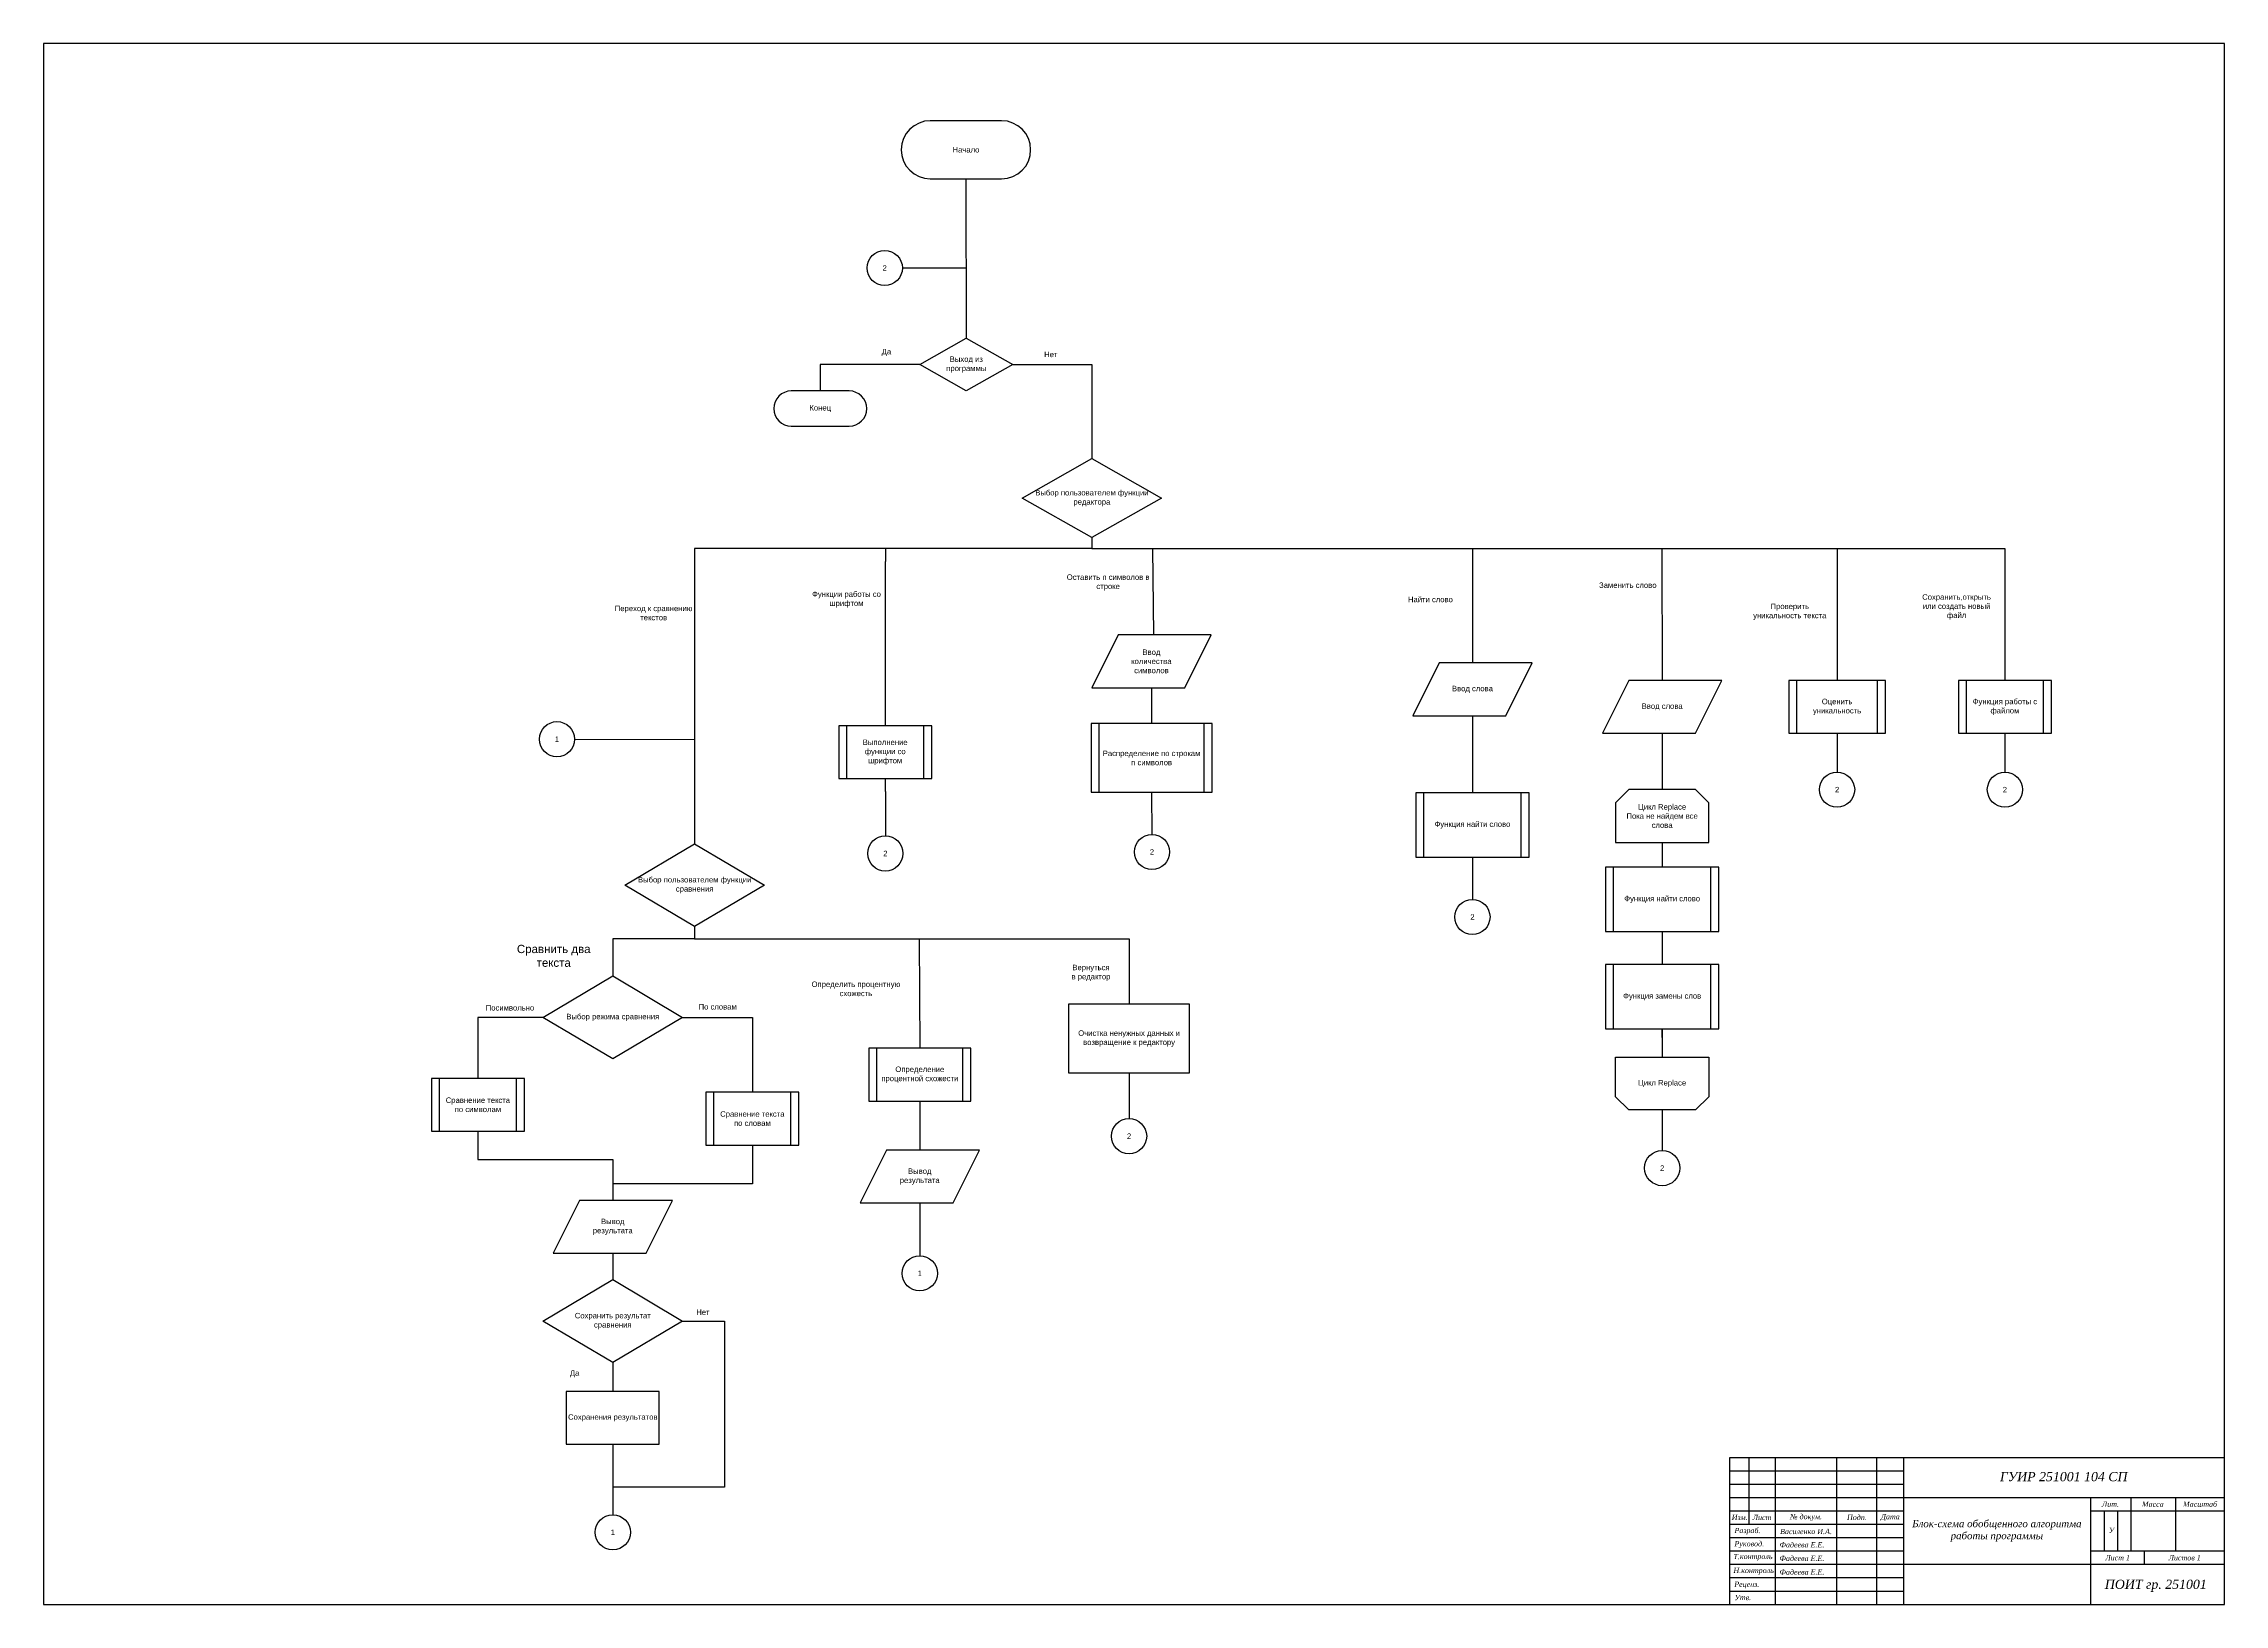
# Model space of a CAD drawing. Extents: x 0.8 to 32.9, y 0.2 to 23.2.
import ezdxf

# ---------------------------------------------------------------- set-up
doc = ezdxf.new("R2010")
doc.units = 0
doc.header["$MEASUREMENT"] = 0
doc.layers.get('0').update_dxf_attribs({"linetype": 'CONTINUOUS'})
doc.layers.add('CONNECTOR', color=7, linetype='CONTINUOUS')
doc.layers.add('FLOWCHART', color=7, linetype='CONTINUOUS')
doc.styles.get("Standard").update_dxf_attribs({"font": 'txt.shx'})

msp = doc.modelspace()

# ---------------------------------------------------------------- linework, layer by layer
at = {"color": 7, "linetype": 'CONTINUOUS'}
for p, q in [((25.63, 0.197), (25.63, 2.362)), ((25.63, 2.362), (32.913, 2.362)), ((25.906, 2.362), (25.906, 1.378)), ((26.299, 0.197), (26.299, 2.362)), ((27.205, 0.197), (27.205, 2.362)), ((27.795, 0.197), (27.795, 2.362)), ((28.189, 0.197), (28.189, 2.362)), ((25.63, 2.165), (28.189, 2.165)), ((25.63, 1.969), (28.189, 1.969)), ((25.63, 1.772), (32.913, 1.772)), ((30.945, 0.197), (30.945, 1.772)), ((31.535, 1.772), (31.535, 0.984)), ((32.195, 1.772), (32.195, 0.984)), ((25.63, 1.575), (28.189, 1.575)), ((25.63, 1.378), (28.189, 1.378)), ((30.945, 1.575), (32.913, 1.575)), ((31.142, 1.575), (31.142, 0.984)), ((31.339, 1.575), (31.339, 0.984)), ((25.63, 1.181), (28.189, 1.181)), ((25.63, 0.984), (28.189, 0.984)), ((30.945, 0.984), (32.913, 0.984)), ((31.732, 0.984), (31.732, 0.787)), ((25.63, 0.787), (32.913, 0.787)), ((25.63, 0.591), (28.189, 0.591)), ((25.63, 0.394), (28.189, 0.394))]:
    msp.add_line(p, q, dxfattribs=at)
msp.add_lwpolyline([(0.787, 0.197), (32.913, 0.197), (32.913, 23.189), (0.787, 23.189)], close=True, dxfattribs=at)
at = {"layer": 'CONNECTOR', "linetype": 'CONTINUOUS'}
for p, q in [((14.375, 21.197), (14.38, 18.85)), ((13.438, 19.884), (14.38, 19.888)), ((17.125, 15.75), (17.138, 14.478)), ((24.625, 15.75), (24.631, 13.807)), ((17.107, 13.7), (17.109, 13.171)), ((21.836, 13.288), (21.836, 12.153)), ((8.609, 12.942), (10.378, 12.938)), ((24.631, 13.029), (24.631, 12.199)), ((27.208, 13.029), (27.208, 12.459)), ((29.68, 13.029), (29.68, 12.459)), ((17.109, 12.16), (17.115, 11.541)), ((24.631, 11.421), (24.631, 11.057)), ((21.836, 11.204), (21.836, 10.582)), ((13.688, 10), (13.695, 8.389)), ((24.631, 10.108), (24.631, 9.623)), ((24.631, 8.674), (24.631, 8.258)), ((16.778, 8.028), (16.778, 7.353)), ((24.631, 7.48), (24.631, 6.883)), ((13.694, 6.111), (13.694, 5.333)), ((9.172, 5.37), (9.172, 4.981)), ((9.172, 3.762), (9.172, 3.334)), ((9.172, 2.556), (9.172, 1.519))]:
    msp.add_line(p, q, dxfattribs=at)
at = {"layer": 'CONNECTOR', "color": 88, "linetype": 'CONTINUOUS'}
for points in [[(12.919, 19.884, -1), (13.438, 19.884, -1)], [(8.091, 12.942, -1), (8.609, 12.942, -1)], [(26.948, 12.199, -1), (27.467, 12.199, -1)], [(29.421, 12.199, -1), (29.939, 12.199, -1)], [(12.928, 11.259, -1), (13.447, 11.259, -1)], [(16.856, 11.281, -1), (17.375, 11.281, -1)], [(21.577, 10.323, -1), (22.095, 10.323, -1)], [(16.518, 7.094, -1), (17.037, 7.094, -1)], [(24.372, 6.624, -1), (24.891, 6.624, -1)], [(13.435, 5.073, -1), (13.954, 5.073, -1)], [(8.913, 1.259, -1), (9.432, 1.259, -1)]]:
    msp.add_lwpolyline(points, format="xyb", close=True, dxfattribs=at)
at = {"layer": 'CONNECTOR', "linetype": 'CONTINUOUS'}
for points in [[(13.694, 18.461), (12.228, 18.461), (12.228, 18.072)], [(15.065, 18.461), (16.23, 18.461), (16.23, 17.078)], [(16.23, 15.911), (16.23, 15.75), (10.378, 15.75), (10.378, 11.403)], [(13.188, 15.75), (13.188, 15.562), (13.185, 15.562), (13.185, 13.139)], [(16.23, 15.75), (29.68, 15.75), (29.68, 13.807)], [(21.838, 15.75), (21.838, 15.562), (21.836, 15.562), (21.836, 14.066)], [(27.208, 15.75), (27.208, 15.562), (27.208, 15.562), (27.208, 13.807)], [(13.185, 12.361), (13.185, 12.174), (13.188, 12.174), (13.188, 11.519)], [(10.378, 10.184), (10.378, 10), (9.172, 10), (9.172, 9.454)], [(10.378, 10), (16.778, 10), (16.778, 9.039)], [(8.144, 8.844), (7.185, 8.844), (7.185, 7.945)], [(10.2, 8.844), (11.228, 8.844), (11.228, 7.742)], [(13.695, 7.611), (13.695, 7.424), (13.694, 7.424), (13.694, 6.889)], [(7.185, 7.167), (7.185, 6.75), (9.172, 6.75), (9.172, 6.148)], [(11.228, 6.964), (11.228, 6.394), (9.172, 6.394)], [(10.2, 4.371), (10.817, 4.371), (10.817, 1.923), (9.172, 1.923)]]:
    msp.add_lwpolyline(points, dxfattribs=at)
msp.add_lwpolyline([(24.631, 8.674), (24.631, 8.549)], close=True, dxfattribs=at)
at = {"layer": 'FLOWCHART', "linetype": 'CONTINUOUS'}
for p, q in [((26.613, 13.029), (26.613, 13.807)), ((27.802, 13.029), (27.802, 13.807)), ((29.113, 13.029), (29.113, 13.807)), ((30.247, 13.029), (30.247, 13.807)), ((12.618, 12.361), (12.618, 13.139)), ((13.752, 12.361), (13.752, 13.139)), ((16.337, 12.16), (16.337, 13.171)), ((17.882, 12.16), (17.882, 13.171)), ((21.118, 11.204), (21.118, 12.153)), ((22.554, 11.204), (22.554, 12.153)), ((23.914, 10.108), (23.914, 11.057)), ((25.349, 10.108), (25.349, 11.057)), ((23.914, 8.674), (23.914, 9.623)), ((25.349, 8.674), (25.349, 9.623)), ((13.06, 7.611), (13.06, 8.389)), ((14.331, 7.611), (14.331, 8.389)), ((6.618, 7.167), (6.618, 7.945)), ((7.752, 7.167), (7.752, 7.945)), ((10.661, 6.964), (10.661, 7.742)), ((11.795, 6.964), (11.795, 7.742))]:
    msp.add_line(p, q, dxfattribs=at)
for points in [[(13.85, 21.197), (14.9, 21.197, 1), (14.9, 22.053), (13.85, 22.053, 1)], [(11.802, 17.554), (12.654, 17.554, 1), (12.654, 18.072), (11.802, 18.072, 1)]]:
    msp.add_lwpolyline(points, format="xyb", close=True, dxfattribs=at)
for points in [[(13.694, 18.461), (14.38, 18.85), (15.065, 18.461), (14.38, 18.072)], [(15.202, 16.494), (16.23, 17.078), (17.257, 16.494), (16.23, 15.911)], [(16.227, 13.7), (17.598, 13.7), (17.987, 14.478), (16.616, 14.478)], [(20.956, 13.288), (22.327, 13.288), (22.716, 14.066), (21.345, 14.066)], [(23.752, 13.029), (25.122, 13.029), (25.511, 13.807), (24.141, 13.807)], [(26.495, 13.029), (27.92, 13.029), (27.92, 13.807), (26.495, 13.807)], [(28.995, 13.029), (30.365, 13.029), (30.365, 13.807), (28.995, 13.807)], [(12.5, 12.361), (13.87, 12.361), (13.87, 13.139), (12.5, 13.139)], [(16.219, 12.16), (18, 12.16), (18, 13.171), (16.219, 13.171)], [(21, 11.204), (22.672, 11.204), (22.672, 12.153), (21, 12.153)], [(23.946, 11.421), (25.317, 11.421), (25.317, 12.005), (25.122, 12.199), (24.141, 12.199), (23.946, 12.005)], [(9.35, 10.793), (10.378, 11.403), (11.406, 10.793), (10.378, 10.184)], [(23.796, 10.108), (25.467, 10.108), (25.467, 11.057), (23.796, 11.057)], [(8.144, 8.844), (9.172, 9.454), (10.2, 8.844), (9.172, 8.235)], [(23.796, 8.674), (25.467, 8.674), (25.467, 9.623), (23.796, 9.623)], [(15.887, 8.028), (17.669, 8.028), (17.669, 9.039), (15.887, 9.039)], [(12.942, 7.611), (14.449, 7.611), (14.449, 8.389), (12.942, 8.389)], [(23.946, 8.258), (25.317, 8.258), (25.317, 7.674), (25.122, 7.48), (24.141, 7.48), (23.946, 7.674)], [(6.5, 7.167), (7.87, 7.167), (7.87, 7.945), (6.5, 7.945)], [(10.543, 6.964), (11.913, 6.964), (11.913, 7.742), (10.543, 7.742)], [(12.815, 6.111), (14.185, 6.111), (14.574, 6.889), (13.204, 6.889)], [(8.293, 5.37), (9.663, 5.37), (10.052, 6.148), (8.682, 6.148)], [(8.144, 4.371), (9.172, 4.981), (10.2, 4.371), (9.172, 3.762)], [(8.487, 2.556), (9.857, 2.556), (9.857, 3.334), (8.487, 3.334)]]:
    msp.add_lwpolyline(points, close=True, dxfattribs=at)

# ---------------------------------------------------------------- texts
for s, insert, char_height, width, attachment_point in [('\\C7;\\fTimes New Roman|b0|i1|;\\H0.13500858843327;ГУИР 251001 104 СП', (30.547, 2.078), 0.13501, 4.71875, 5), ('\\C7;\\fTimes New Roman|b0|i1|;\\H0.077148143202066;Лит.', (31.234, 1.672), 0.07715, 0.5625, 5), ('\\C7;\\fTimes New Roman|b0|i1|;\\H0.077148143202066;Масса', (31.859, 1.672), 0.07715, 0.625, 5), ('\\C7;\\fTimes New Roman|b0|i1|;\\H0.077148143202066;Масштаб', (32.555, 1.672), 0.07715, 0.70312, 5), ('\\C7;\\fTimes New Roman|b0|i1|;\\H0.077148143202066;Изм.', (25.773, 1.477), 0.07715, 0.35938, 5), ('\\C7;\\fTimes New Roman|b0|i1|;\\H0.077148143202066;Разраб.', (25.696, 1.273), 0.07715, 0.64062, 4), ('\\C7;\\fTimes New Roman|b0|i1|;\\H0.077148143202066;Лист', (26.102, 1.477), 0.07715, 0.42188, 5), ('\\C7;\\fTimes New Roman|b0|i1|;\\H0.077148143202066;Василенко И.А.', (26.368, 1.27), 0.07715, 0.89063, 4), ('\\C7;\\fTimes New Roman|b0|i1|;\\H0.077148143202066;№ докум.', (26.75, 1.477), 0.07715, 0.875, 5), ('\\C7;\\fTimes New Roman|b0|i1|;\\H0.077148143202066;Подп.', (27.5, 1.477), 0.07715, 0.5625, 5), ('\\C7;\\fTimes New Roman|b0|i1|;\\H0.077148143202066;Дата', (27.992, 1.477), 0.07715, 0.42188, 5), ('\\C7;\\fTimes New Roman|b0|i1|;\\H0.10607969015837;Блок-схема обобщенного алгоритма \\Pработы программы', (29.562, 1.281), 0.10608, 2.75, 5), ('\\C7;\\fTimes New Roman|b0|i1|;\\H0.077148143202066;У', (31.25, 1.289), 0.07715, 0.42188, 5), ('\\C7;\\fTimes New Roman|b0|i1|;\\H0.077148143202066;Руковод.', (25.696, 1.078), 0.07715, 0.64062, 4), ('\\C7;\\fTimes New Roman|b0|i1|;\\H0.077148143202066;Фадеева Е.Е.', (26.36, 1.074), 0.07715, 0.89063, 4), ('\\C7;\\fTimes New Roman|b0|i1|;\\H0.077148143202066;Н.контроль', (25.681, 0.685), 0.07715, 0.725, 4), ('\\C7;\\fTimes New Roman|b0|i1|;\\H0.077148143202066;Т.контроль', (25.681, 0.89), 0.07715, 0.66406, 4), ('\\C7;\\fTimes New Roman|b0|i1|;\\H0.077148143202066;Фадеева Е.Е.', (26.36, 0.875), 0.07715, 0.89063, 4), ('\\C7;\\fTimes New Roman|b0|i1|;\\H0.077148143202066;Фадеева Е.Е.', (26.36, 0.673), 0.07715, 0.89063, 4), ('\\C7;\\fTimes New Roman|b0|i1|;\\H0.077148143202066;Лист 1', (31.34, 0.883), 0.07715, 0.75781, 5), ('\\C7;\\fTimes New Roman|b0|i1|;\\H0.077148143202066;Листов 1', (32.328, 0.883), 0.07715, 1.15625, 5), ('\\C7;\\fTimes New Roman|b0|i1|;\\H0.077148143202066;Реценз.', (25.693, 0.482), 0.07715, 0.64062, 4), ('\\C7;\\fTimes New Roman|b0|i1|;\\H0.077148143202066;Утв.', (25.696, 0.297), 0.07715, 0.64062, 4), ('\\C7;\\fTimes New Roman|b0|i1|;\\H0.13500858843327;ПОИТ гр. 251001', (31.903, 0.471), 0.13501, 2.44419, 5)]:
    msp.add_mtext(s, dxfattribs=dict(insert=insert, char_height=char_height, width=width, attachment_point=attachment_point))
at = {"layer": 'CONNECTOR', "attachment_point": 5}
for s, insert, char_height, width in [('\\C7;\\fArial|b0|i0|;\\H0.08089161850512;2', (13.178, 19.884), 0.08089, 0.51864), ('\\C7;\\fArial|b0|i0|;\\H0.08089161850512;Функции работы со \\Pшрифтом', (12.615, 15), 0.08089, 1.48), ('\\C7;\\fArial|b0|i0|;\\H0.08089161850512;Оставить n символов в \\Pстроке', (16.469, 15.25), 0.08089, 1.56223), ('\\C7;\\fArial|b0|i0|;\\H0.08089161850512;Заменить слово', (24.125, 15.21), 0.08089, 1.5), ('\\C7;\\fArial|b0|i0|;\\H0.08089161850512;Переход к сравнению \\Pтекстов', (9.774, 14.801), 0.08089, 1.20806), ('\\C7;\\fArial|b0|i0|;\\H0.08089161850512;Найти слово', (21.217, 15), 0.08089, 1.93375), ('\\C7;\\fArial|b0|i0|;\\H0.08089161850512;Проверить \\Pуникальность текста', (26.511, 14.82), 0.08089, 1.29125), ('\\C7;\\fArial|b0|i0|;\\H0.08089161850512;Сохранить,открыть \\Pили создать новый \\Pфайл', (28.968, 14.89), 0.08089, 1.20602), ('\\C7;\\fArial|b0|i0|;\\H0.08089161850512;1', (8.35, 12.942), 0.08089, 0.51864), ('\\C7;\\fArial|b0|i0|;\\H0.08089161850512;2', (27.208, 12.199), 0.08089, 0.51864), ('\\C7;\\fArial|b0|i0|;\\H0.08089161850512;2', (29.68, 12.199), 0.08089, 0.51864), ('\\C7;\\fArial|b0|i0|;\\H0.08089161850512;2', (13.188, 11.259), 0.08089, 0.51864), ('\\C7;\\fArial|b0|i0|;\\H0.08089161850512;2', (17.115, 11.281), 0.08089, 0.51864), ('\\C7;\\fArial|b0|i0|;\\H0.08089161850512;2', (21.836, 10.323), 0.08089, 0.51864), ('\\C7;\\fArial|b0|i0|;\\H0.12133881635964;Сравнить два \\Pтекста', (8.302, 9.75), 0.12134, 1.39514), ('\\C7;\\fArial|b0|i0|;\\H0.08089161850512;Посимвольно', (7.658, 8.985), 0.08089, 1.93375), ('\\C7;\\fArial|b0|i0|;\\H0.08089161850512;По словам', (10.717, 9), 0.08089, 1.93375), ('\\C7;\\fArial|b0|i0|;\\H0.08089161850512;2', (16.778, 7.094), 0.08089, 0.51864), ('\\C7;\\fArial|b0|i0|;\\H0.08089161850512;2', (24.631, 6.624), 0.08089, 0.51864), ('\\C7;\\fArial|b0|i0|;\\H0.08089161850512;1', (13.694, 5.073), 0.08089, 0.51864), ('\\C7;\\fArial|b0|i0|;\\H0.08089161850512;Нет', (10.5, 4.5), 0.08089, 0.65778), ('\\C7;\\fArial|b0|i0|;\\H0.08089161850512;Да', (8.61, 3.593), 0.08089, 0.65778), ('\\C7;\\fArial|b0|i0|;\\H0.08089161850512;1', (9.172, 1.259), 0.08089, 0.51864)]:
    msp.add_mtext(s, dxfattribs=dict(at, insert=insert, char_height=char_height, width=width))
at = {"layer": 'FLOWCHART', "char_height": 0.08089, "attachment_point": 5}
for s, insert, width in [('\\C7;\\fArial|b0|i0|;\\H0.08089161850512;Начало', (14.375, 21.625), 1.90625), ('\\C7;\\fArial|b0|i0|;\\H0.08089161850512;Да', (13.204, 18.64), 0.65778), ('\\C7;\\fArial|b0|i0|;\\H0.08089161850512;Нет', (15.625, 18.61), 0.65778), ('\\C7;\\fArial|b0|i0|;\\H0.08089161850512;Выход из \\Pпрограммы', (14.38, 18.461), 1.14198), ('\\C7;\\fArial|b0|i0|;\\H0.08089161850512;Конец', (12.228, 17.813), 1.37037), ('\\C7;\\fArial|b0|i0|;\\H0.08089161850512;Выбор пользователем функции \\Pредактора', (16.23, 16.494), 1.71297), ('\\C7;\\fArial|b0|i0|;\\H0.08089161850512;Ввод \\Pколичества \\Pсимволов', (17.107, 14.089), 0.91358), ('\\C7;\\fArial|b0|i0|;\\H0.08089161850512;Ввод слова', (21.836, 13.677), 0.91358), ('\\C7;\\fArial|b0|i0|;\\H0.08089161850512;Оценить \\Pуникальность', (27.208, 13.418), 1.18897), ('\\C7;\\fArial|b0|i0|;\\H0.08089161850512;Функция работы с \\Pфайлом', (29.68, 13.418), 1.13415), ('\\C7;\\fArial|b0|i0|;\\H0.08089161850512;Ввод слова', (24.631, 13.418), 0.91358), ('\\C7;\\fArial|b0|i0|;\\H0.08089161850512;Выполнение \\Pфункции со \\Pшрифтом', (13.185, 12.75), 1.13415), ('\\C7;\\fArial|b0|i0|;\\H0.08089161850512;Распределение по строкам \\Pn символов', (17.109, 12.666), 1.54527), ('\\C7;\\fArial|b0|i0|;\\H0.08089161850512;Цикл Replace\\PПока не найдем все \\Pслова', (24.631, 11.81), 1.37037), ('\\C7;\\fArial|b0|i0|;\\H0.08089161850512;Функция найти слово', (21.836, 11.679), 1.43564), ('\\C7;\\fArial|b0|i0|;\\H0.08089161850512;Выбор пользователем функции \\Pсравнения', (10.378, 10.793), 1.71297), ('\\C7;\\fArial|b0|i0|;\\H0.08089161850512;Функция найти слово', (24.631, 10.582), 1.43564), ('\\C7;\\fArial|b0|i0|;\\H0.08089161850512;Определить процентную \\Pсхожесть', (12.754, 9.264), 1.50741), ('\\C7;\\fArial|b0|i0|;\\H0.08089161850512;Вернуться \\Pв редактор', (16.217, 9.5), 1.93375), ('\\C7;\\fArial|b0|i0|;\\H0.08089161850512;Функция замены слов', (24.631, 9.148), 1.43564), ('\\C7;\\fArial|b0|i0|;\\H0.08089161850512;Выбор режима сравнения', (9.172, 8.844), 1.71297), ('\\C7;\\fArial|b0|i0|;\\H0.08089161850512;Очистка ненужных данных и \\Pвозвращение к редактору', (16.778, 8.533), 1.78149), ('\\C7;\\fArial|b0|i0|;\\H0.08089161850512;Определение \\Pпроцентной схожести', (13.695, 8), 1.27119), ('\\C7;\\fArial|b0|i0|;\\H0.08089161850512;Цикл Replace', (24.631, 7.869), 1.37037), ('\\C7;\\fArial|b0|i0|;\\H0.08089161850512;Сравнение текста \\Pпо символам', (7.185, 7.556), 1.13415), ('\\C7;\\fArial|b0|i0|;\\H0.08089161850512;Сравнение текста \\Pпо словам', (11.228, 7.353), 1.13415), ('\\C7;\\fArial|b0|i0|;\\H0.08089161850512;Вывод \\Pрезультата', (13.694, 6.5), 0.91358), ('\\C7;\\fArial|b0|i0|;\\H0.08089161850512;Вывод \\Pрезультата', (9.172, 5.759), 0.91358), ('\\C7;\\fArial|b0|i0|;\\H0.08089161850512;Сохранить результат \\Pсравнения', (9.172, 4.371), 1.71297), ('\\C7;\\fArial|b0|i0|;\\H0.08089161850512;Сохранения результатов', (9.172, 2.945), 1.37037)]:
    msp.add_mtext(s, dxfattribs=dict(at, insert=insert, width=width))

doc.saveas('drawing.dxf')
